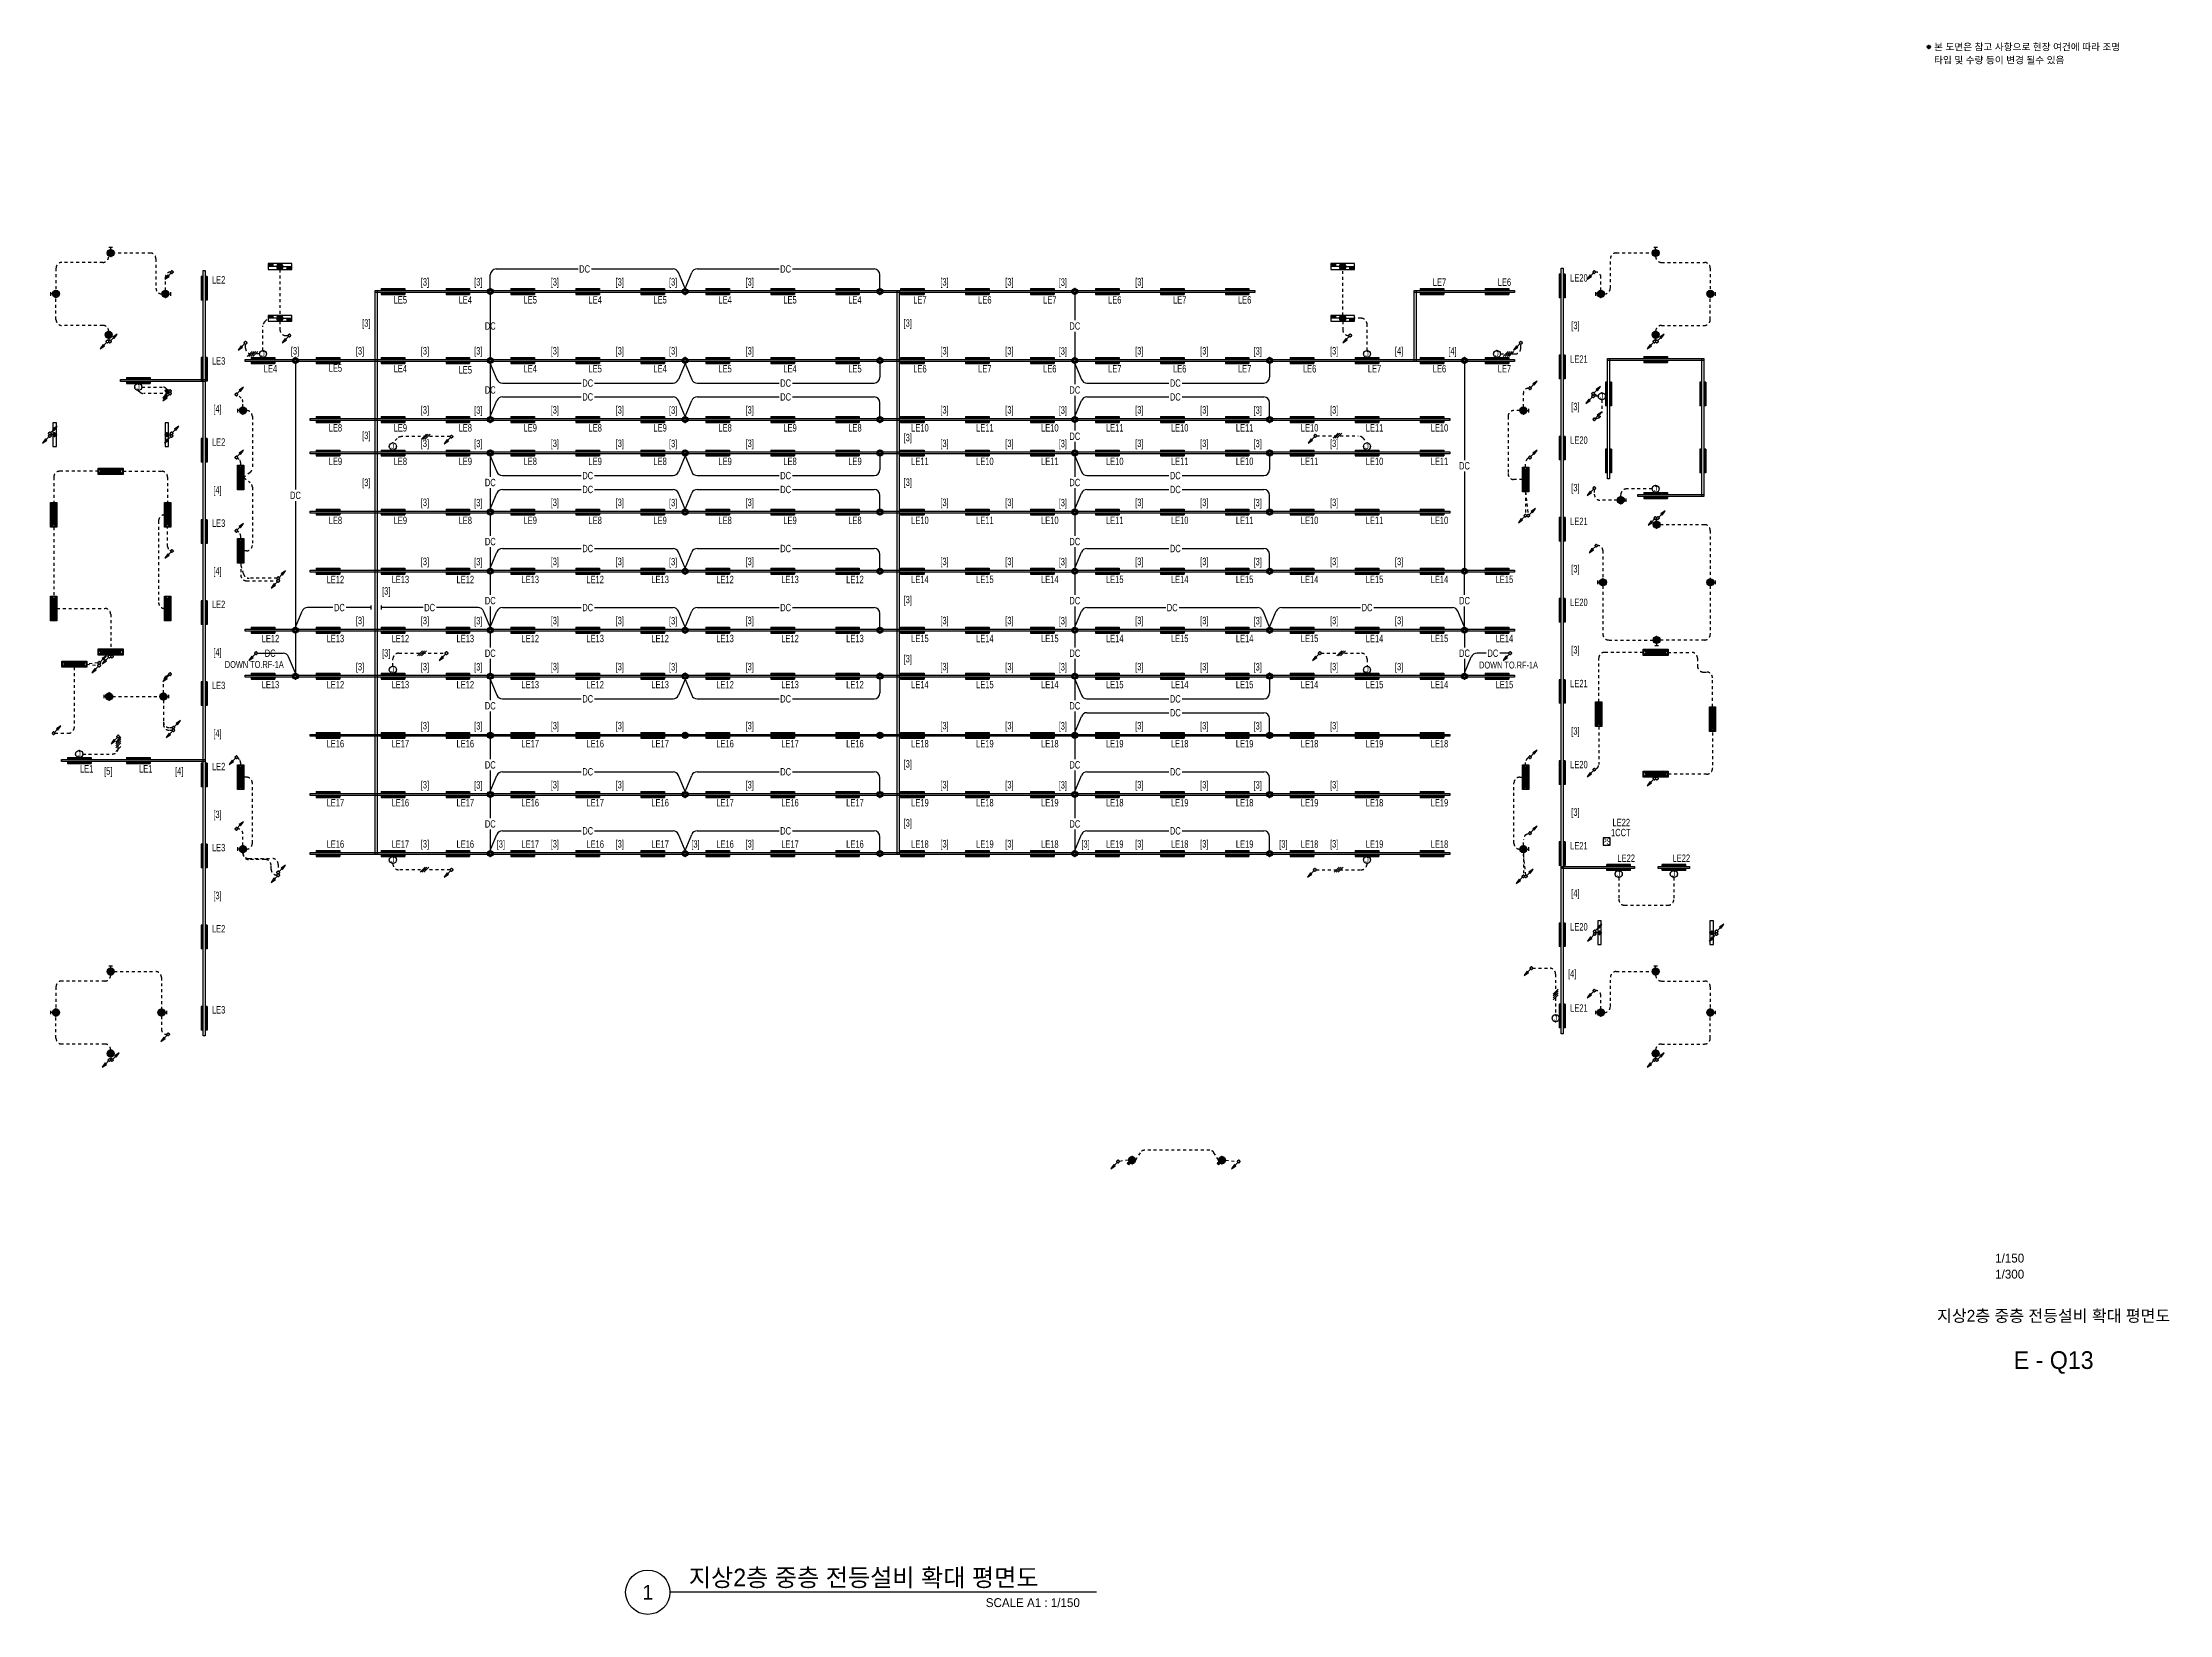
# Model space of a CAD drawing. Header units: millimetres. Extents: x 86947 to 500447, y -530175 to 1059536.
# Drawn here: x 266737 to 374809, y 4425 to 84268 of the extents above; entities that cross this region are included whole.
import ezdxf
from ezdxf.enums import TextEntityAlignment as Align

# ---------------------------------------------------------------- set-up
doc = ezdxf.new("R2010")
doc.units = ezdxf.units.MM
doc.header["$LTSCALE"] = 150
doc.linetypes.add('D1', pattern=[3, 1, -1, 1])
for name, color, linetype in [('------03 Lighting Fixture', 3, 'Continuous'), ('------04 Lighting Switch', 2, 'Continuous'), ('------04 Number of Strands (가닥수)', 1, 'Continuous'), ('-----20 General Symbol', 3, 'Continuous'), ('-----23 Concealed or Exposed Wire', 4, 'D1'), ('-----25 Emergency Lighting Embeded Wire in Ceiling or Wall', 1, 'Continuous'), ('-----28 Race Way', 1, 'Continuous'), ('-----30 Text', 2, 'Continuous'), ('-----41 Drawing Title', 2, 'Continuous'), ('-----42 Drawing Number', 2, 'Continuous'), ('-----43 Drawing Scale', 3, 'Continuous')]:
    doc.layers.add(name, color=color, linetype=linetype)
doc.styles.add('ELEC', font='Dotum.ttf')

msp = doc.modelspace()

# ---------------------------------------------------------------- texts
at = {"layer": '------04 Lighting Switch', "style": 'ELEC', "width": 0.7}
for s, p in [('LE20', (344803, 72313)), ('LE2', (275684, 72216)), ('LE5', (284918, 71198)), ('LE4', (288218, 71198)), ('LE5', (291518, 71198)), ('LE4', (294818, 71198)), ('LE5', (298118, 71198)), ('LE4', (301418, 71198)), ('LE5', (304718, 71198)), ('LE4', (308018, 71198)), ('LE7', (311318, 71198)), ('LE6', (314618, 71198)), ('LE7', (317918, 71198)), ('LE6', (321218, 71198)), ('LE7', (324518, 71198)), ('LE6', (327818, 71198)), ('LE7', (337718, 72098)), ('LE6', (341018, 72098)), ('LE3', (275684, 68096)), ('LE21', (344803, 68193)), ('LE4', (278318, 67698)), ('LE5', (281618, 67733)), ('LE4', (284918, 67708)), ('LE5', (288218, 67641)), ('LE4', (291518, 67698)), ('LE5', (294818, 67698)), ('LE4', (298118, 67698)), ('LE5', (301418, 67698)), ('LE4', (304718, 67698)), ('LE5', (308018, 67698)), ('LE6', (311318, 67698)), ('LE7', (314618, 67698)), ('LE6', (317918, 67698)), ('LE7', (321218, 67698)), ('LE6', (324518, 67698)), ('LE7', (327818, 67698)), ('LE6', (331118, 67698)), ('LE7', (334418, 67704)), ('LE6', (337718, 67698)), ('LE7', (341018, 67698)), ('LE8', (281618, 64698)), ('LE9', (284918, 64698)), ('LE8', (288218, 64698)), ('LE9', (291518, 64698)), ('LE8', (294818, 64698)), ('LE9', (298118, 64698)), ('LE8', (301418, 64698)), ('LE9', (304718, 64698)), ('LE8', (308018, 64698)), ('LE10', (311318, 64698)), ('LE11', (314618, 64698)), ('LE10', (317918, 64698)), ('LE11', (321218, 64698)), ('LE10', (324518, 64698)), ('LE11', (327818, 64698)), ('LE10', (331118, 64698)), ('LE11', (334418, 64698)), ('LE10', (337718, 64698)), ('LE2', (275684, 63976)), ('LE20', (344803, 64073)), ('LE9', (281618, 62998)), ('LE8', (284918, 62998)), ('LE9', (288218, 62998)), ('LE8', (291518, 62998)), ('LE9', (294818, 62998)), ('LE8', (298118, 62998)), ('LE9', (301418, 62998)), ('LE8', (304718, 62998)), ('LE9', (308018, 62998)), ('LE11', (311318, 62998)), ('LE10', (314618, 62998)), ('LE11', (317918, 62998)), ('LE10', (321218, 62998)), ('LE11', (324518, 62998)), ('LE10', (327818, 62998)), ('LE11', (331118, 62998)), ('LE10', (334418, 62998)), ('LE11', (337718, 62998)), ('LE3', (275684, 59856)), ('LE8', (281618, 59998)), ('LE9', (284918, 59998)), ('LE8', (288218, 59998)), ('LE9', (291518, 59998)), ('LE8', (294818, 59998)), ('LE9', (298118, 59998)), ('LE8', (301418, 59998)), ('LE9', (304718, 59998)), ('LE8', (308018, 59998)), ('LE10', (311318, 59998)), ('LE11', (314618, 59998)), ('LE10', (317918, 59998)), ('LE11', (321218, 59998)), ('LE10', (324518, 59998)), ('LE11', (327818, 59998)), ('LE10', (331118, 59998)), ('LE11', (334418, 59998)), ('LE10', (337718, 59998)), ('LE21', (344803, 59953)), ('LE12', (281618, 56998)), ('LE13', (284918, 56998)), ('LE12', (288218, 56998)), ('LE13', (291518, 56998)), ('LE12', (294818, 56998)), ('LE13', (298118, 56998)), ('LE12', (301418, 56998)), ('LE13', (304718, 56998)), ('LE12', (308018, 56998)), ('LE14', (311318, 56998)), ('LE15', (314618, 56998)), ('LE14', (317918, 56998)), ('LE15', (321218, 56998)), ('LE14', (324518, 56998)), ('LE15', (327818, 56998)), ('LE14', (331118, 56998)), ('LE15', (334418, 56998)), ('LE14', (337718, 56998)), ('LE15', (341018, 56998)), ('LE2', (275684, 55736)), ('LE20', (344803, 55833)), ('LE12', (278318, 53998)), ('LE13', (281618, 53998)), ('LE12', (284918, 53998)), ('LE13', (288218, 53998)), ('LE12', (291518, 53998)), ('LE13', (294818, 53998)), ('LE12', (298118, 53998)), ('LE13', (301418, 53998)), ('LE12', (304718, 53998)), ('LE13', (308018, 53998)), ('LE15', (311318, 53998)), ('LE14', (314618, 53998)), ('LE15', (317918, 53998)), ('LE14', (321218, 53998)), ('LE15', (324518, 53998)), ('LE14', (327818, 53998)), ('LE15', (331118, 53998)), ('LE14', (334418, 53998)), ('LE15', (337718, 53998)), ('LE14', (341018, 53998)), ('LE21', (344803, 51713)), ('LE3', (275684, 51616)), ('LE13', (278318, 51656)), ('LE12', (281618, 51656)), ('LE13', (284918, 51656)), ('LE12', (288218, 51656)), ('LE13', (291518, 51656)), ('LE12', (294818, 51656)), ('LE13', (298118, 51656)), ('LE12', (301418, 51656)), ('LE13', (304718, 51656)), ('LE12', (308018, 51656)), ('LE14', (311318, 51656)), ('LE15', (314618, 51656)), ('LE14', (317918, 51656)), ('LE15', (321218, 51656)), ('LE14', (324518, 51656)), ('LE15', (327818, 51656)), ('LE14', (331118, 51656)), ('LE15', (334418, 51656)), ('LE14', (337718, 51656)), ('LE15', (341018, 51656)), ('LE16', (281618, 48656)), ('LE17', (284918, 48656)), ('LE16', (288218, 48656)), ('LE17', (291518, 48656)), ('LE16', (294818, 48656)), ('LE17', (298118, 48656)), ('LE16', (301418, 48656)), ('LE17', (304718, 48656)), ('LE16', (308018, 48656)), ('LE18', (311318, 48656)), ('LE19', (314618, 48656)), ('LE18', (317918, 48656)), ('LE19', (321218, 48656)), ('LE18', (324518, 48656)), ('LE19', (327818, 48656)), ('LE18', (331118, 48656)), ('LE19', (334418, 48656)), ('LE18', (337718, 48656)), ('LE1', (268980, 47377)), ('LE1', (271980, 47377)), ('LE2', (275684, 47496)), ('LE20', (344803, 47593)), ('LE17', (281618, 45656)), ('LE16', (284918, 45656)), ('LE17', (288218, 45656)), ('LE16', (291518, 45656)), ('LE17', (294818, 45656)), ('LE16', (298118, 45656)), ('LE17', (301418, 45656)), ('LE16', (304718, 45656)), ('LE17', (308018, 45656)), ('LE19', (311318, 45656)), ('LE18', (314618, 45656)), ('LE19', (317918, 45656)), ('LE18', (321218, 45656)), ('LE19', (324518, 45656)), ('LE18', (327818, 45656)), ('LE19', (331118, 45656)), ('LE18', (334418, 45656)), ('LE19', (337718, 45656)), ('1CCT', (346931, 44140)), ('LE22', (346956, 44653)), ('LE3', (275684, 43376)), ('LE16', (281618, 43556)), ('LE17', (284918, 43556)), ('LE16', (288218, 43556)), ('LE17', (291518, 43556)), ('LE16', (294818, 43556)), ('LE17', (298118, 43556)), ('LE16', (301418, 43556)), ('LE17', (304718, 43556)), ('LE16', (308018, 43556)), ('LE18', (311318, 43556)), ('LE19', (314618, 43556)), ('LE18', (317918, 43556)), ('LE19', (321218, 43556)), ('LE18', (324518, 43556)), ('LE19', (327818, 43556)), ('LE18', (331118, 43556)), ('LE19', (334418, 43556)), ('LE18', (337718, 43556)), ('LE21', (344803, 43473)), ('LE22', (347206, 42841)), ('LE22', (350006, 42841)), ('LE2', (275684, 39256)), ('LE20', (344803, 39353)), ('LE3', (275684, 35136)), ('LE21', (344803, 35233))]:
    msp.add_text(s, height=375, dxfattribs=at).set_placement(p, align=Align.MIDDLE)
at = {"layer": '-----25 Emergency Lighting Embeded Wire in Ceiling or Wall', "style": 'ELEC', "width": 0.7}
for p in [(294281, 72768), (304495, 72768), (289488, 69871), (319188, 69871), (294438, 66973), (304495, 66973), (324295, 66973), (289488, 66621), (294438, 66268), (304495, 66268), (319188, 66621), (324295, 66268), (319188, 64271), (338988, 62771), (289488, 61921), (294438, 62273), (294438, 61568), (304495, 62273), (304495, 61568), (319188, 61921), (324295, 62273), (324295, 61568), (279588, 61271), (289488, 58921), (294438, 58568), (304495, 58568), (319188, 58921), (324295, 58568), (281820, 55568), (286406, 55568), (289488, 55921), (294438, 55568), (304495, 55568), (319188, 55921), (324138, 55568), (334038, 55568), (338988, 55921), (278307, 53250), (289488, 53250), (319188, 53250), (338988, 53250), (340431, 53250), (294438, 50932), (304495, 50932), (324295, 50932), (289488, 50579), (319188, 50579), (324295, 50227), (289488, 47579), (319188, 47579), (294438, 47227), (304495, 47227), (324295, 47227), (289488, 44579), (294438, 44227), (304495, 44227), (319188, 44579), (324295, 44227)]:
    msp.add_text('DC', height=375, dxfattribs=at).set_placement(p, align=Align.MIDDLE)
for p in [(277497, 52676), (341227, 52649)]:
    msp.add_text('DOWN TO.RF-1A', height=350, dxfattribs=at).set_placement(p, align=Align.MIDDLE_CENTER)
at = {"layer": '-----28 Race Way', "style": 'ELEC', "width": 0.7}
for s, p in [('[3]', (286167, 72063)), ('[3]', (288879, 72063)), ('[3]', (292767, 72063)), ('[3]', (296067, 72063)), ('[3]', (298779, 72063)), ('[3]', (302667, 72063)), ('[3]', (312567, 72063)), ('[3]', (315867, 72063)), ('[3]', (318579, 72053)), ('[3]', (322467, 72063)), ('[3]', (283187, 69974)), ('[3]', (310700, 69974)), ('[3]', (344626, 69852)), ('[3]', (279567, 68563)), ('[3]', (282867, 68563)), ('[3]', (286167, 68563)), ('[3]', (288879, 68563)), ('[3]', (292767, 68563)), ('[3]', (296067, 68563)), ('[3]', (298779, 68563)), ('[3]', (302667, 68563)), ('[3]', (312567, 68563)), ('[3]', (315867, 68563)), ('[3]', (318579, 68553)), ('[3]', (322467, 68563)), ('[3]', (325767, 68563)), ('[3]', (328479, 68553)), ('[3]', (332367, 68563)), ('[4]', (335667, 68563)), ('[4]', (338379, 68553)), ('[3]', (344626, 65732)), ('[4]', (275626, 65617)), ('[3]', (286167, 65563)), ('[3]', (288879, 65553)), ('[3]', (292767, 65563)), ('[3]', (296067, 65563)), ('[3]', (298779, 65553)), ('[3]', (302667, 65563)), ('[3]', (312567, 65563)), ('[3]', (315867, 65563)), ('[3]', (318579, 65553)), ('[3]', (322467, 65563)), ('[3]', (325767, 65563)), ('[3]', (328479, 65553)), ('[3]', (332367, 65563)), ('[3]', (283187, 64266)), ('[3]', (286167, 63863)), ('[3]', (288879, 63853)), ('[3]', (292767, 63863)), ('[3]', (296067, 63863)), ('[3]', (298779, 63853)), ('[3]', (302667, 63863)), ('[3]', (310700, 64158)), ('[3]', (312567, 63863)), ('[3]', (315867, 63863)), ('[3]', (318579, 63853)), ('[3]', (322467, 63863)), ('[3]', (325767, 63863)), ('[3]', (328479, 63853)), ('[3]', (332367, 63863)), ('[4]', (275626, 61497)), ('[3]', (283187, 61876)), ('[3]', (310700, 61890)), ('[3]', (344626, 61612)), ('[3]', (286167, 60863)), ('[3]', (288879, 60853)), ('[3]', (292767, 60863)), ('[3]', (296067, 60863)), ('[3]', (298779, 60853)), ('[3]', (302667, 60863)), ('[3]', (312567, 60863)), ('[3]', (315867, 60863)), ('[3]', (318579, 60853)), ('[3]', (322467, 60863)), ('[3]', (325767, 60863)), ('[3]', (328479, 60853)), ('[3]', (332367, 60863)), ('[4]', (275626, 57377)), ('[3]', (286167, 57863)), ('[3]', (288879, 57853)), ('[3]', (292767, 57863)), ('[3]', (296067, 57863)), ('[3]', (298779, 57853)), ('[3]', (302667, 57863)), ('[3]', (312567, 57863)), ('[3]', (315867, 57863)), ('[3]', (318579, 57853)), ('[3]', (322467, 57863)), ('[3]', (325767, 57863)), ('[3]', (328479, 57853)), ('[3]', (332367, 57863)), ('[3]', (335667, 57863)), ('[3]', (344626, 57492)), ('[3]', (284200, 56367)), ('[3]', (282867, 54863)), ('[3]', (286167, 54863)), ('[3]', (292767, 54863)), ('[3]', (296067, 54863)), ('[3]', (302667, 54863)), ('[3]', (310700, 55927)), ('[3]', (312567, 54863)), ('[3]', (315867, 54863)), ('[3]', (322467, 54863)), ('[3]', (325767, 54863)), ('[3]', (332367, 54863)), ('[3]', (335667, 54863)), ('[3]', (288879, 54853)), ('[3]', (298779, 54853)), ('[3]', (318579, 54853)), ('[3]', (328479, 54853)), ('[4]', (275626, 53257)), ('[3]', (284200, 53216)), ('[3]', (310700, 52927)), ('[3]', (344626, 53372)), ('[3]', (282867, 52522)), ('[3]', (286167, 52522)), ('[3]', (288879, 52512)), ('[3]', (292767, 52522)), ('[3]', (296067, 52522)), ('[3]', (298779, 52512)), ('[3]', (302667, 52522)), ('[3]', (312567, 52522)), ('[3]', (315867, 52522)), ('[3]', (318579, 52512)), ('[3]', (322467, 52522)), ('[3]', (325767, 52522)), ('[3]', (328479, 52512)), ('[3]', (332367, 52522)), ('[3]', (335667, 52522)), ('[3]', (286167, 49522)), ('[3]', (288879, 49512)), ('[3]', (292767, 49522)), ('[3]', (296067, 49522)), ('[3]', (302667, 49522)), ('[3]', (312567, 49522)), ('[3]', (315867, 49522)), ('[3]', (318579, 49512)), ('[3]', (322467, 49522)), ('[3]', (325767, 49522)), ('[3]', (328479, 49512)), ('[3]', (332367, 49522)), ('[4]', (275626, 49137)), ('[3]', (344626, 49252)), ('[3]', (310700, 47585)), ('[5]', (270079, 47221)), ('[4]', (273685, 47221)), ('[3]', (286167, 46522)), ('[3]', (288879, 46512)), ('[3]', (292767, 46522)), ('[3]', (296067, 46522)), ('[3]', (302667, 46522)), ('[3]', (312567, 46522)), ('[3]', (315867, 46522)), ('[3]', (318579, 46512)), ('[3]', (322467, 46522)), ('[3]', (325767, 46522)), ('[3]', (328479, 46512)), ('[3]', (332367, 46522)), ('[3]', (275626, 45017)), ('[3]', (310700, 44585)), ('[3]', (344626, 45132)), ('[3]', (286167, 43522)), ('[3]', (290024, 43512)), ('[3]', (292767, 43522)), ('[3]', (296067, 43522)), ('[3]', (299914, 43512)), ('[3]', (302667, 43522)), ('[3]', (312567, 43522)), ('[3]', (315867, 43522)), ('[3]', (319732, 43512)), ('[3]', (322467, 43522)), ('[3]', (325767, 43522)), ('[3]', (329785, 43512)), ('[3]', (332367, 43522)), ('[3]', (275626, 40897)), ('[4]', (344626, 41012)), ('[4]', (344462, 36931))]:
    msp.add_text(s, height=375, dxfattribs=at).set_placement(p, align=Align.MIDDLE)
at = {"layer": '-----41 Drawing Title', "style": 'ELEC'}
msp.add_text('지상2층 중층 전등설비 확대 평면도', height=600, dxfattribs=at).set_placement((368925, 19595), align=Align.MIDDLE_CENTER)
at = {"layer": '-----41 Drawing Title', "color": 2, "style": 'ELEC'}
msp.add_text('지상2층 중층 전등설비 확대 평면도', height=900, dxfattribs=at).set_placement((299573, 5850))
at = {"layer": '-----41 Drawing Title', "color": 7, "style": 'ELEC'}
msp.add_text('1', height=750, dxfattribs=at).set_placement((297489, 5550), align=Align.MIDDLE)
at = {"layer": '-----41 Drawing Title', "style": 'ELEC'}
msp.add_text('SCALE A1 : 1/150', height=450, dxfattribs=at).set_placement((319444, 4800), align=Align.RIGHT)
at = {"layer": '-----42 Drawing Number', "style": 'ELEC'}
msp.add_text('E - Q13', height=900, dxfattribs=at).set_placement((368925, 17345), align=Align.MIDDLE_CENTER)
at = {"layer": '-----43 Drawing Scale', "style": 'ELEC'}
for s, p in [('1/150', (366690, 22525)), ('1/300', (366690, 21710))]:
    msp.add_text(s, height=450, dxfattribs=at).set_placement(p, align=Align.MIDDLE_CENTER)

# ---------------------------------------------------------------- blocks, each defined once
blk = doc.blocks.new('A$C0b6403cb')
at = {"layer": '-----30 Text'}
h = blk.add_hatch(color=256, dxfattribs=at)
edge = h.paths.add_edge_path()
edge.add_arc((-26637, -5011), 160, 0, 360)
h = blk.add_hatch(color=256, dxfattribs=at)
edge = h.paths.add_edge_path()
edge.add_arc((-26637, -5011), 160, 0, 360)
blk.add_circle((-26637, -5011), 160, dxfattribs=at)
blk.add_circle((-26637, -5011), 160, dxfattribs=at)
for p in [(-26796, -5011), (-26796, -5011), (-26637, -4851), (-26637, -4851), (-26637, -5171), (-26637, -5171), (-26477, -5011), (-26477, -5011)]:
    blk.add_point(p, dxfattribs=at)
at = {"layer": '-----30 Text', "style": 'ELEC'}
for s, p in [('본 도면은 참고 사항으로 현장 여건에 따라 조명', (-26101, -5011)), ('타입 및 수량 등이 변경 될수 있음', (-26101, -6345))]:
    blk.add_text(s, height=700, dxfattribs=at).set_placement(p, align=Align.MIDDLE_LEFT)
blk = doc.blocks.new('E17')
h = blk.add_hatch(color=256)
h.paths.add_polyline_path([(600, 100), (-600, 100), (-600, 0), (600, 0)])
h.paths.add_polyline_path([(600, -100), (-600, -100), (-600, -200), (600, -200)])
for p, q in [((-600, 100), (600, 100)), ((-600, 100), (-600, 0)), ((600, 100), (600, 0)), ((600, 100), (600, 0)), ((-600, -100), (-600, -200)), ((-600, -200), (600, -200)), ((600, -100), (600, -200))]:
    blk.add_line(p, q)
blk = doc.blocks.new('D01')
at = {"linetype": 'Continuous'}
blk.add_circle((0, 0), 150, dxfattribs=at)
for p in [(-150, 0), (0, 150), (150, 0), (0, -150)]:
    blk.add_point(p)
blk = doc.blocks.new('E05')
blk.add_hatch(color=256).paths.add_polyline_path([(106, 106), (106, 106, 0.668179), (-150, 0, 1), (150, 0, 0.198912)])
h = blk.add_hatch(color=256)
edge = h.paths.add_edge_path()
edge.add_arc((141, 141), 50, 0, 360)
blk.add_circle((141, 141), 50)
blk.add_blockref('D01', (0, 0))
blk = doc.blocks.new('E01')
h = blk.add_hatch(color=256)
edge = h.paths.add_edge_path(flags=17)
edge.add_arc((0, 0), 75, 0, 360)
edge = h.paths.add_edge_path()
edge.add_arc((0, 0), 150, 0, 360)
blk.add_blockref('D01', (0, 0))
at = {"xscale": 0.5, "yscale": 0.5, "zscale": 0.5}
blk.add_blockref('D01', (0, 0), dxfattribs=at)
blk = doc.blocks.new('E18')
for points in [[(-367, 150), (-600, 150), (-600, 0), (-367, 0)], [(150, 0, 1), (-150, 0, 1)], [(600, 0), (367, 0), (367, -150), (600, -150)]]:
    blk.add_hatch(color=256).paths.add_polyline_path(points)
at = {"linetype": 'Continuous'}
for p, q in [((600, 150), (-600, 150)), ((-600, 150), (-600, -150)), ((-150, 0), (-600, 0)), ((150, 0), (600, 0)), ((600, -150), (600, 150)), ((-600, -150), (600, -150))]:
    blk.add_line(p, q, dxfattribs=at)
for p, q in [((-367, 150), (-367, 0)), ((150, 0), (178, 0)), ((367, -150), (367, 0)), ((0, -150), (0, -150))]:
    blk.add_line(p, q)
blk.add_circle((0, 0), 150, dxfattribs=at)
blk = doc.blocks.new('D06')
for p, q in [((-75, 0), (0, 0)), ((0, -75), (0, 75))]:
    blk.add_line(p, q)
at = {"linetype": 'Continuous'}
blk.add_circle((-225, 0), 150, dxfattribs=at)
for p in [(-375, 0), (-225, 150), (-75, 0), (-225, -150)]:
    blk.add_point(p)
blk = doc.blocks.new('E06')
blk.add_hatch(color=256).paths.add_polyline_path([(-75, 0, 1), (-375, 0, 1)])
blk.add_blockref('D06', (0, 0))
blk = doc.blocks.new('벽부 비상등')
h = blk.add_hatch(color=0)
h.dxf.hatch_style = 1
h.paths.add_polyline_path([(0, 488), (-128, 600), (-128, -600), (0, -488)])
h = blk.add_hatch(color=0)
h.dxf.hatch_style = 1
h.paths.add_polyline_path([(128, 600), (0, 488), (0, -488), (128, -600)])
at = {"color": 1}
for p, q in [((-128, 600), (0, 488)), ((0, 488), (128, 600)), ((0, -488), (0, 488)), ((-128, -600), (0, -488)), ((0, -488), (128, -600))]:
    blk.add_line(p, q, dxfattribs=at)
blk.add_lwpolyline([(158, -630), (158, 630), (-158, 630), (-158, -630)], close=True)
blk.add_lwpolyline([(128, -600), (128, 600), (-128, 600), (-128, -600)], close=True, dxfattribs=at)
blk = doc.blocks.new('O04')
blk.add_circle((0, 0), 150)
for p in [(-150, 0), (0, 150), (150, 0), (0, -150)]:
    blk.add_point(p)
at = {"style": 'ELEC'}
blk.add_text('J', height=214, dxfattribs=at).set_placement((0, 0), align=Align.MIDDLE)
blk = doc.blocks.new('O01')
blk.add_hatch(color=256).paths.add_polyline_path([(-149, -218), (-218, -149), (-368, -368)])
blk.add_line((-46, -46), (-184, -184))
blk.add_lwpolyline([(-368, -368), (-149, -218), (-218, -149), (-368, -368)])
blk.add_circle((0, 0), 65)
for p in [(-65, 0), (-65, 0), (0, 65), (0, 65), (65, 0), (65, 0), (0, -65), (0, -65)]:
    blk.add_point(p)
blk = doc.blocks.new('*U47')
at = {"color": 0}
for p, q in [((-306, -106), (-94, 106)), ((-226, -106), (-14, 106)), ((-146, -106), (66, 106)), ((-66, -106), (146, 106)), ((94, -106), (306, 106))]:
    blk.add_line(p, q, dxfattribs=at)
blk = doc.blocks.new('*U45')
at = {"color": 0}
for p, q in [((-186, -106), (26, 106)), ((-106, -106), (106, 106)), ((-26, -106), (186, 106))]:
    blk.add_line(p, q, dxfattribs=at)
blk = doc.blocks.new('*U48')
at = {"color": 0}
for p, q in [((-226, -106), (-14, 106)), ((-146, -106), (66, 106)), ((-66, -106), (146, 106)), ((14, -106), (226, 106))]:
    blk.add_line(p, q, dxfattribs=at)
blk = doc.blocks.new('D12')
at = {"linetype": 'Continuous'}
blk.add_lwpolyline([(600, -90), (600, 90), (-600, 90), (-600, -90)], close=True, dxfattribs=at)
blk.add_circle((0, 0), 90, dxfattribs=at)
for p in [(-90, 0), (0, 90), (90, 0), (0, -90)]:
    blk.add_point(p)
blk = doc.blocks.new('E13')
at = {"layer": '------03 Lighting Fixture'}
blk.add_hatch(color=256, dxfattribs=at).paths.add_polyline_path([(-90, 180, 1), (90, 180, 1)])
for p, q in [((90, 0), (-90, 0)), ((0, 90), (0, 0))]:
    blk.add_line(p, q, dxfattribs=at)
blk.add_blockref('D12', (0, 180), dxfattribs=at)
blk = doc.blocks.new('*U16')
blk.add_lwpolyline([(150, 0), (-150, 0), (-150, -300), (150, -300)], close=True)
at = {"style": 'ELEC', "width": 0.6}
blk.add_text('PS', height=250, dxfattribs=at).set_placement((0, -150), align=Align.MIDDLE)
blk = doc.blocks.new('*U13')
h = blk.add_hatch(color=256)
edge = h.paths.add_edge_path()
edge.add_arc((0, -75), 75, 0, 360)
blk.add_circle((0, -75), 75)

# ---------------------------------------------------------------- linework, layer by layer
at = {"layer": '-----23 Concealed or Exposed Wire'}
for p, q in [((271600, 66590), (271692, 66511)), ((271780, 66770), (272820, 66770)), ((273150, 66440), (271887, 66440)), ((273060, 66660), (273013, 66700)), ((341200, 65275), (341200, 62375)), ((341800, 65575), (341500, 65575)), ((341935, 62075), (341500, 62075)), ((342093, 61445), (342093, 60300)), ((342093, 61445), (342222, 60300)), ((345585, 61567), (345585, 61325)), ((346750, 61025), (345885, 61025)), ((346930, 61140), (346930, 61295)), ((348520, 61595), (347230, 61595)), ((345808, 50780), (345808, 52992)), ((348070, 53292), (346108, 53292)), ((349330, 53292), (350530, 53292)), ((350830, 52992), (350830, 52592)), ((268350, 52535), (268350, 49485)), ((269550, 52757), (268980, 52692)), ((268980, 52692), (269550, 52627)), ((351130, 52292), (351293, 52292)), ((351593, 50530), (351593, 51992)), ((267365, 49185), (268050, 49185)), ((346827, 41855), (346827, 40750)), ((349627, 41855), (349627, 40750)), ((347127, 40450), (349327, 40450))]:
    msp.add_line(p, q, dxfattribs=at)
at = {"layer": '-----23 Concealed or Exposed Wire', "elevation": 0}
for points in [[(270280, 73580), (272200, 73580, -0.4142136), (272500, 73280), (272500, 71800, 0.4142136), (272800, 71500)], [(346100, 71500, 0.4142136), (346400, 71800), (346400, 73280, -0.4142136), (346700, 73580), (348520, 73580)], [(270100, 73400, -0.4142136), (269800, 73100), (267720, 73100, 0.4142136), (267420, 72800), (267420, 71680)], [(272980, 71680), (272980, 72360, -0.4142136), (273230, 72610), (273250, 72610)], [(345920, 71680), (345920, 72360, 0.4142136), (345670, 72610), (345650, 72610)], [(348700, 73400, 0.4142136), (349000, 73100), (351180, 73100, -0.4142136), (351480, 72800), (351480, 71680)], [(270100, 69600, 0.4142136), (269800, 69900), (267720, 69900, -0.4142136), (267420, 70200), (267420, 71320)], [(277938, 68631), (277938, 69878, -0.1998253), (278027, 70091), (278200, 70262)], [(334038, 68631), (334038, 69962, 0.4142136), (333738, 70262), (333400, 70262)], [(348700, 69600, -0.4142136), (349000, 69900), (351180, 69900, 0.4142136), (351480, 70200), (351480, 71320)], [(278800, 70112), (278800, 69685, 0.4142136), (279100, 69385), (279215, 69385)], [(332800, 70112), (332800, 69685, 0.4142136), (333100, 69385), (333115, 69385)], [(277758, 68451), (277350, 68451, -0.4142136), (277050, 68751), (277050, 68950)], [(340818, 68451), (341550, 68451, 0.4142136), (341850, 68751), (341850, 68950)], [(276920, 65755), (276920, 65997, 0.1995991), (276832, 66209), (276650, 66390)], [(341980, 65755), (341980, 66458, -0.4142136), (342230, 66708), (342250, 66708)], [(345970, 66120), (345970, 65472, -0.2887029), (345800, 65201), (345650, 65130)], [(277100, 65575, -0.4142136), (277400, 65275), (277400, 62668, -0.2274227), (277288, 62434), (276965, 62175), (277288, 61916, -0.2274227), (277400, 61682), (277400, 58750, -0.4142136), (277100, 58450), (276965, 58450)], [(287450, 64250), (284971, 64250, 0.2050531), (284754, 64157), (284538, 63931)], [(331473, 64292), (333591, 64292, -0.2188963), (333818, 64187), (334038, 63931)], [(276807, 62805), (276807, 62898, 0.1832426), (276732, 63097), (276650, 63190)], [(342093, 62705), (342093, 62915, -0.2143799), (342193, 63140), (342250, 63190)], [(269570, 62492), (267607, 62492, 0.4142136), (267307, 62192), (267307, 60905)], [(270830, 62492), (272792, 62492, -0.4142136), (273092, 62192), (273092, 60905)], [(272935, 60275, 0.4142136), (272635, 59975), (272635, 55825, 0.4142136), (272935, 55525)], [(273250, 58440), (273208, 58466, -0.2566991), (273092, 58677), (273092, 59645)], [(276807, 59080), (276807, 59184, 0.2002588), (276719, 59397), (276650, 59465)], [(348930, 59780), (351180, 59780, -0.4142136), (351480, 59480), (351480, 57030)], [(345750, 58715), (345770, 58715, -0.4142136), (346020, 58465), (346020, 57030)], [(278650, 57058), (277235, 57058, -0.3427261), (276944, 57284), (276807, 57820), (276807, 57820), (276807, 57228, 0.4142136), (277108, 56928), (278650, 56928)], [(346020, 56670), (346020, 54220, 0.4142136), (346320, 53920), (348570, 53920)], [(351480, 56670), (351480, 54220, -0.4142136), (351180, 53920), (348930, 53920)], [(267465, 55525), (269900, 55525, -0.4142136), (270200, 55225), (270200, 53465)], [(284538, 52589), (284538, 52950, -0.4142136), (284838, 53250), (287200, 53250)], [(331700, 53250), (333738, 53250, -0.4142136), (334038, 52950), (334038, 52589)], [(272880, 51230), (272880, 51828, -0.2313217), (272996, 52065), (273150, 52185)], [(272880, 50870), (272880, 49640, 0.4142136), (273180, 49340), (273320, 49340)], [(272880, 50870), (272880, 49770, 0.4142136), (273180, 49470), (273320, 49470)], [(268780, 48130), (270284, 48130, 0.4142136), (270584, 48430), (270584, 48950)], [(345808, 49520), (345808, 47592, -0.2052577), (345730, 47411), (345650, 47335)], [(351593, 49520), (351593, 47407, -0.4142136), (351293, 47107), (349330, 47107)], [(276807, 47580), (276807, 47663, 0.1707967), (276741, 47851), (276650, 47965)], [(342093, 47580), (342093, 47692, -0.2201423), (342198, 47921), (342250, 47965)], [(277100, 43300, 0.4142136), (277400, 43600), (277400, 46650, 0.4142136), (277100, 46950), (276965, 46950)], [(341800, 43300, -0.4142136), (341500, 43600), (341500, 46650, -0.4142136), (341800, 46950), (341935, 46950)], [(276920, 43480), (276920, 44075, 0.4142136), (276670, 44325), (276650, 44325)], [(341980, 43480), (341980, 43780, -0.2744227), (342136, 44043), (342250, 44105)], [(278650, 41978, -0.4142136), (278350, 42278), (278350, 42470, 0.4142136), (278050, 42770), (277220, 42770, -0.4142136), (276920, 43070), (276920, 43120, 0.4142136), (277220, 42820), (278415, 42820, -0.4142136), (278715, 42520), (278715, 42173)], [(287450, 42250), (284838, 42250, -0.4142136), (284538, 42550), (284538, 42569)], [(331450, 42250), (333738, 42250, 0.4142136), (334038, 42550), (334038, 42569)], [(270200, 36900, -0.4142136), (269900, 36600), (267720, 36600, 0.4142136), (267420, 36300), (267420, 35180)], [(270380, 37080), (272480, 37080, -0.4142136), (272780, 36780), (272780, 35180)], [(342450, 37250), (343320, 37250, -0.4142136), (343620, 36950), (343620, 34890)], [(346100, 35000, 0.4142136), (346400, 35300), (346400, 36780, -0.4142136), (346700, 37080), (348520, 37080)], [(348700, 36900, 0.4142136), (349000, 36600), (351180, 36600, -0.4142136), (351480, 36300), (351480, 35180)], [(345920, 35180), (345920, 35860, 0.4142136), (345670, 36110), (345650, 36110)], [(270200, 33100, 0.4142136), (269900, 33400), (267720, 33400, -0.4142136), (267420, 33700), (267420, 34820)], [(272780, 34820), (272780, 34140, 0.4142136), (273030, 33890), (273050, 33890)], [(348700, 33100, -0.4142136), (349000, 33400), (351180, 33400, 0.4142136), (351480, 33700), (351480, 34820)], [(326485, 27500), (326258, 27879, 0.2634471), (326043, 28000), (322717, 28000, 0.2634471), (322502, 27879), (322275, 27500)]]:
    msp.add_lwpolyline(points, format="xyb", dxfattribs=at)
for points in [[(278800, 72737), (278800, 70412)], [(332800, 70412), (332800, 72737)], [(345591, 66430), (345790, 66300), (345591, 66300)], [(341935, 65573), (341935, 65746)], [(267307, 59645), (267307, 56155)], [(270300, 51050), (272800, 51050)], [(342110, 41980), (341980, 43120), (341980, 41980)], [(321915, 27500), (321450, 27435)], [(326845, 27500), (327450, 27435)]]:
    msp.add_lwpolyline(points, dxfattribs=at)
at = {"layer": '-----23 Concealed or Exposed Wire'}
for centre, start, end in [((271887, 66740), 229.63362, 270), ((272820, 66470), 49.98999, 90), ((341500, 65275), 90, 180), ((341500, 62375), 180, 270), ((345885, 61325), 180, 270), ((347230, 61295), 90, 180), ((346108, 52992), 90, 180), ((350530, 52992), 0, 90), ((351130, 52592), 180, 270), ((351293, 51992), 0, 90), ((268050, 49485), 270, 0), ((347127, 40750), 180, 270), ((349327, 40750), 270, 0)]:
    msp.add_arc(centre, 300, start, end, dxfattribs=at)
at = {"layer": '-----25 Emergency Lighting Embeded Wire in Ceiling or Wall'}
for p, q in [((289488, 71771), (289488, 72468)), ((289788, 72768), (293948, 72768)), ((294629, 72768), (298774, 72768)), ((299388, 71771), (299051, 72583)), ((299388, 71771), (299725, 72583)), ((300002, 72768), (304162, 72768)), ((304843, 72768), (308988, 72768)), ((309288, 71771), (309288, 72468)), ((289488, 71471), (289488, 68271)), ((319188, 71471), (319188, 70162)), ((319188, 69580), (319188, 68271)), ((279588, 67971), (279588, 61562)), ((289488, 67971), (289488, 65271)), ((289488, 67971), (289488, 66571)), ((289488, 67971), (289825, 67158)), ((299388, 67971), (299051, 67158)), ((299388, 67971), (299725, 67158)), ((309288, 67971), (309288, 67273)), ((319188, 67971), (319188, 66912)), ((319188, 67971), (319525, 67158)), ((329088, 67971), (329088, 67273)), ((338988, 67971), (338988, 63062)), ((289488, 65271), (289825, 66083)), ((290102, 66973), (294105, 66973)), ((290102, 66268), (294105, 66268)), ((294786, 66973), (298774, 66973)), ((294786, 66268), (298774, 66268)), ((299388, 65271), (299051, 66083)), ((299388, 65271), (299725, 66083)), ((300002, 66973), (304162, 66973)), ((300002, 66268), (304162, 66268)), ((304843, 66973), (308988, 66973)), ((304843, 66268), (308988, 66268)), ((309288, 65271), (309288, 65968)), ((319188, 66330), (319188, 65271)), ((319188, 65271), (319525, 66083)), ((319802, 66973), (323962, 66973)), ((319802, 66268), (323962, 66268)), ((324643, 66973), (328788, 66973)), ((324643, 66268), (328788, 66268)), ((329088, 65271), (329088, 65968)), ((319188, 64971), (319188, 64562)), ((319188, 63980), (319188, 63571)), ((289488, 63271), (289488, 62212)), ((289488, 63271), (289825, 62458)), ((299388, 63271), (299051, 62458)), ((299388, 63271), (299725, 62458)), ((309288, 63271), (309288, 62573)), ((319188, 63271), (319188, 62212)), ((319188, 63271), (319525, 62458)), ((329088, 63271), (329088, 62573)), ((289488, 61630), (289488, 60571)), ((290102, 62273), (294105, 62273)), ((294786, 62273), (298774, 62273)), ((300002, 62273), (304162, 62273)), ((304843, 62273), (308988, 62273)), ((319188, 61630), (319188, 60571)), ((319802, 62273), (323962, 62273)), ((324643, 62273), (328788, 62273)), ((338988, 62480), (338988, 57571)), ((279588, 60980), (279588, 54571)), ((289488, 60571), (289825, 61383)), ((290102, 61568), (294105, 61568)), ((294786, 61568), (298774, 61568)), ((299388, 60571), (299051, 61383)), ((299388, 60571), (299725, 61383)), ((300002, 61568), (304162, 61568)), ((304843, 61568), (308988, 61568)), ((309288, 60571), (309288, 61268)), ((319188, 60571), (319525, 61383)), ((319802, 61568), (323962, 61568)), ((324643, 61568), (328788, 61568)), ((329088, 60571), (329088, 61268)), ((289488, 60271), (289488, 59212)), ((319188, 60271), (319188, 59212)), ((289488, 58630), (289488, 57571)), ((289488, 57571), (289825, 58383)), ((290102, 58568), (294105, 58568)), ((294786, 58568), (298774, 58568)), ((299388, 57571), (299051, 58383)), ((299388, 57571), (299725, 58383)), ((300002, 58568), (304162, 58568)), ((304843, 58568), (308988, 58568)), ((319188, 58630), (319188, 57571)), ((319188, 57571), (319525, 58383)), ((319802, 58568), (323962, 58568)), ((324643, 58568), (328788, 58568)), ((309288, 57571), (309288, 58268)), ((329088, 57571), (329088, 58268)), ((289488, 57271), (289488, 56212)), ((319188, 57271), (319188, 56212)), ((338988, 56212), (338988, 57271)), ((279588, 54571), (279925, 55383)), ((281487, 55568), (280202, 55568)), ((283438, 55568), (282168, 55568)), ((283438, 55468), (283438, 55668)), ((283938, 55668), (283938, 55468)), ((286073, 55568), (283938, 55568)), ((288874, 55568), (286754, 55568)), ((289488, 54571), (289151, 55383)), ((289488, 55630), (289488, 54571)), ((289488, 54571), (289825, 55383)), ((290102, 55568), (294105, 55568)), ((294786, 55568), (298774, 55568)), ((299388, 54571), (299051, 55383)), ((299388, 54571), (299725, 55383)), ((300002, 55568), (304162, 55568)), ((304843, 55568), (308988, 55568)), ((309288, 54571), (309288, 55268)), ((319188, 55630), (319188, 54571)), ((319188, 54571), (319525, 55383)), ((319802, 55568), (323805, 55568)), ((324486, 55568), (328474, 55568)), ((329088, 54571), (328751, 55383)), ((329088, 54571), (329425, 55383)), ((329702, 55568), (333705, 55568)), ((334386, 55568), (338374, 55568)), ((338988, 54571), (338651, 55383)), ((338988, 54571), (338988, 55630)), ((279588, 54271), (279588, 52229)), ((289488, 54271), (289488, 53541)), ((319188, 54271), (319188, 53541)), ((338988, 54271), (338988, 53541)), ((277650, 53250), (278965, 53250)), ((279588, 52229), (279242, 53065)), ((289488, 52959), (289488, 52229)), ((319188, 52959), (319188, 52229)), ((338988, 52229), (339335, 53065)), ((338988, 52959), (338988, 52229)), ((340098, 53250), (339612, 53250)), ((341250, 53250), (340778, 53250)), ((289488, 51929), (289488, 50870)), ((289488, 51929), (289825, 51117)), ((299388, 51929), (299051, 51117)), ((299388, 51929), (299725, 51117)), ((309288, 51929), (309288, 51232)), ((319188, 51929), (319188, 50870)), ((319188, 51929), (319525, 51117)), ((329088, 51929), (329088, 51232)), ((290102, 50932), (294105, 50932)), ((294786, 50932), (298774, 50932)), ((300002, 50932), (304162, 50932)), ((304843, 50932), (308988, 50932)), ((319802, 50932), (323962, 50932)), ((324643, 50932), (328788, 50932)), ((289488, 50288), (289488, 49229)), ((319188, 50288), (319188, 49229)), ((319188, 49229), (319525, 50042)), ((319802, 50227), (323962, 50227)), ((324643, 50227), (328788, 50227)), ((329088, 49229), (329088, 49927)), ((289488, 48929), (289488, 47870)), ((319188, 48929), (319188, 47870)), ((289488, 47288), (289488, 46229)), ((289488, 46229), (289825, 47042)), ((290102, 47227), (294105, 47227)), ((294786, 47227), (298774, 47227)), ((299388, 46229), (299051, 47042)), ((299388, 46229), (299725, 47042)), ((300002, 47227), (304162, 47227)), ((304843, 47227), (308988, 47227)), ((309288, 46229), (309288, 46927)), ((319188, 47288), (319188, 46229)), ((319188, 46229), (319525, 47042)), ((319802, 47227), (323962, 47227)), ((324643, 47227), (328788, 47227)), ((329088, 46229), (329088, 46927)), ((289488, 45929), (289488, 44870)), ((319188, 45929), (319188, 44870)), ((289488, 44288), (289488, 43229)), ((289488, 43229), (289825, 44042)), ((290102, 44227), (294105, 44227)), ((294786, 44227), (298774, 44227)), ((299388, 43229), (299051, 44042)), ((299388, 43229), (299725, 44042)), ((300002, 44227), (304162, 44227)), ((304843, 44227), (308988, 44227)), ((309288, 43229), (309288, 43927)), ((319188, 44288), (319188, 43229)), ((319188, 43229), (319525, 44042)), ((319802, 44227), (323962, 44227)), ((324643, 44227), (328788, 44227)), ((329088, 43229), (329088, 43927))]:
    msp.add_line(p, q, dxfattribs=at)
for centre, start, end in [((289788, 72468), 90, 180), ((298774, 72468), 22.52485, 90), ((300002, 72468), 90, 157.47515), ((308988, 72468), 0, 90), ((290102, 67273), 202.52485, 270), ((298774, 67273), 270, 337.47515), ((300002, 67273), 202.52485, 270), ((308988, 67273), 270, 0), ((319802, 67273), 202.52485, 270), ((328788, 67273), 270, 0), ((290102, 65968), 90, 157.47515), ((298774, 65968), 22.52485, 90), ((300002, 65968), 90, 157.47515), ((308988, 65968), 0, 90), ((319802, 65968), 90, 157.47515), ((328788, 65968), 0, 90), ((290102, 62573), 202.52485, 270), ((298774, 62573), 270, 337.47515), ((300002, 62573), 202.52485, 270), ((308988, 62573), 270, 0), ((319802, 62573), 202.52485, 270), ((328788, 62573), 270, 0), ((290102, 61268), 90, 157.47515), ((298774, 61268), 22.52485, 90), ((300002, 61268), 90, 157.47515), ((308988, 61268), 0, 90), ((319802, 61268), 90, 157.47515), ((328788, 61268), 0, 90), ((290102, 58268), 90, 157.47515), ((298774, 58268), 22.52485, 90), ((300002, 58268), 90, 157.47515), ((308988, 58268), 0, 90), ((319802, 58268), 90, 157.47515), ((328788, 58268), 0, 90), ((280202, 55268), 90, 157.47515), ((288874, 55268), 22.52485, 90), ((290102, 55268), 90, 157.47515), ((298774, 55268), 22.52485, 90), ((300002, 55268), 90, 157.47515), ((308988, 55268), 0, 90), ((319802, 55268), 90, 157.47515), ((328474, 55268), 22.52485, 90), ((329702, 55268), 90, 157.47515), ((338374, 55268), 22.52485, 90), ((278965, 52950), 22.52485, 90), ((339612, 52950), 90, 157.47515), ((290102, 51232), 202.52485, 270), ((298774, 51232), 270, 337.47515), ((300002, 51232), 202.52485, 270), ((308988, 51232), 270, 0), ((319802, 51232), 202.52485, 270), ((328788, 51232), 270, 0), ((319802, 49927), 90, 157.47515), ((328788, 49927), 0, 90), ((290102, 46927), 90, 157.47515), ((298774, 46927), 22.52485, 90), ((300002, 46927), 90, 157.47515), ((308988, 46927), 0, 90), ((319802, 46927), 90, 157.47515), ((328788, 46927), 0, 90), ((290102, 43927), 90, 157.47515), ((298774, 43927), 22.52485, 90), ((300002, 43927), 90, 157.47515), ((308988, 43927), 0, 90), ((319802, 43927), 90, 157.47515), ((328788, 43927), 0, 90)]:
    msp.add_arc(centre, 300, start, end, dxfattribs=at)
at = {"layer": '-----28 Race Way', "elevation": 0}
for points in [[(274900, 72690), (275000, 72690), (275000, 33810), (274900, 33810)], [(344000, 72805), (344000, 33925), (343900, 33925), (343900, 72805)], [(328338, 71671), (328338, 71571), (283638, 71571), (283638, 71671)], [(283638, 71671), (283738, 71671), (283738, 43029), (283638, 43029)], [(310163, 71671), (310263, 71671), (310263, 43029), (310163, 43029)], [(341538, 71671), (341538, 71571), (336438, 71571), (336438, 71671)], [(336438, 71671), (336538, 71671), (336538, 68071), (336438, 68071)], [(341538, 68171), (341538, 68071), (277038, 68071), (277038, 68171)], [(346250, 68215), (346350, 68215), (346350, 62115), (346250, 62115)], [(351150, 68215), (351150, 68115), (346250, 68115), (346250, 68215)], [(351050, 68215), (351150, 68215), (351150, 61215), (351050, 61215)], [(270700, 67050), (270700, 67150), (275000, 67150), (275000, 67050)], [(338238, 65171), (338238, 65071), (280338, 65071), (280338, 65171)], [(338238, 63471), (338238, 63371), (280338, 63371), (280338, 63471)], [(351150, 61315), (351150, 61215), (347800, 61215), (347800, 61315)], [(338238, 60471), (338238, 60371), (280338, 60371), (280338, 60471)], [(341538, 57471), (341538, 57371), (280338, 57371), (280338, 57471)], [(341538, 54471), (341538, 54371), (277038, 54371), (277038, 54471)], [(341538, 52129), (341538, 52029), (277038, 52029), (277038, 52129)], [(338238, 49129), (338238, 49029), (280338, 49029), (280338, 49129)], [(267700, 47750), (267700, 47850), (275000, 47850), (275000, 47750)], [(338238, 46129), (338238, 46029), (280338, 46029), (280338, 46129)], [(338238, 43129), (338238, 43029), (280338, 43029), (280338, 43129)], [(343950, 42415), (347627, 42415), (347627, 42315), (343950, 42315)], [(348827, 42415), (350427, 42415), (350427, 42315), (348827, 42315)]]:
    msp.add_lwpolyline(points, close=True, dxfattribs=at)
at = {"layer": '-----41 Drawing Title', "color": 7}
msp.add_line((320286, 5550), (298614, 5550), dxfattribs=at)
msp.add_circle((297489, 5550), 1125, dxfattribs=at)

# ---------------------------------------------------------------- block references
at = {"layer": '------03 Lighting Fixture', "xscale": 1.2, "yscale": 1.2, "zscale": 1.2}
for name, p, rotation in [('E06', (270200, 73850), 90), ('E06', (348700, 73850), 90), ('E06', (267150, 71500), 180), ('E06', (345650, 71500), 180), ('E06', (270100, 69150), 270), ('E06', (348700, 69150), 270), ('E06', (276650, 65575), 180), ('E06', (348750, 60050), 90), ('E06', (345750, 56850), 180), ('E06', (348750, 53650), 270), ('E06', (269850, 51050), 180), ('E06', (276650, 43300), 180), ('E06', (270200, 37350), 89.99999999999999), ('E06', (348700, 37350), 90), ('E06', (267150, 35000), 180), ('E06', (345650, 35000), 180), ('E06', (270200, 32650), 270), ('E06', (348700, 32650), 270), ('E05', (322095, 27500), 180), ('E05', (326665, 27500), 180)]:
    msp.add_blockref(name, p, dxfattribs=dict(at, rotation=rotation))
at = {"layer": '------03 Lighting Fixture'}
for name, p in [('E18', (278800, 72887)), ('E18', (332800, 72887)), ('E01', (289488, 71621)), ('E01', (299388, 71621)), ('E01', (309288, 71621)), ('E01', (319188, 71621)), ('E18', (278800, 70262)), ('E18', (332800, 70262)), ('E01', (279588, 68121)), ('E01', (289488, 68121)), ('E01', (299388, 68121)), ('E01', (309288, 68121)), ('E01', (319188, 68121)), ('E01', (329088, 68121)), ('E01', (338988, 68121)), ('E01', (289488, 65121)), ('E01', (299388, 65121)), ('E01', (309288, 65121)), ('E01', (319188, 65121)), ('E01', (329088, 65121)), ('E01', (289488, 63421)), ('E01', (299388, 63421)), ('E01', (309288, 63421)), ('E01', (319188, 63421)), ('E01', (329088, 63421)), ('E01', (289488, 60421)), ('E01', (299388, 60421)), ('E01', (309288, 60421)), ('E01', (319188, 60421)), ('E01', (329088, 60421)), ('E01', (289488, 57421)), ('E01', (299388, 57421)), ('E01', (309288, 57421)), ('E01', (319188, 57421)), ('E01', (329088, 57421)), ('E01', (338988, 57421)), ('E01', (279588, 54421)), ('E01', (289488, 54421)), ('E01', (299388, 54421)), ('E01', (309288, 54421)), ('E01', (319188, 54421)), ('E01', (329088, 54421)), ('E01', (338988, 54421)), ('E01', (279588, 52079)), ('E01', (289488, 52079)), ('E01', (299388, 52079)), ('E01', (309288, 52079)), ('E01', (319188, 52079)), ('E01', (329088, 52079)), ('E01', (338988, 52079)), ('E01', (289488, 49079)), ('E01', (299388, 49079)), ('E01', (309288, 49079)), ('E01', (319188, 49079)), ('E01', (329088, 49079)), ('E01', (289488, 46079)), ('E01', (299388, 46079)), ('E01', (309288, 46079)), ('E01', (319188, 46079)), ('E01', (329088, 46079)), ('E01', (289488, 43079)), ('E01', (299388, 43079)), ('E01', (309288, 43079)), ('E01', (319188, 43079)), ('E01', (329088, 43079))]:
    msp.add_blockref(name, p, dxfattribs=at)
at = {"layer": '------03 Lighting Fixture', "color": 3}
for p, rotation in [((344000, 71905), 270), ((275000, 71790), 270), ((275000, 67670), 270), ((344000, 67785), 270), ((346350, 66415), 270), ((351150, 66415), 270), ((275000, 63550), 270), ((344000, 63665), 270), ((346350, 63015), 270), ((351150, 63015), 270), ((275000, 59430), 270), ((344000, 59545), 270), ((275000, 55310), 270), ((344000, 55425), 270), ((344000, 51305), 270), ((275000, 51190), 270), ((275000, 47070), 270), ((344000, 47185), 270), ((275000, 42950), 270), ((344000, 43065), 270), ((346827, 42315), 180), ((349627, 42315), 180), ((275000, 38830), 270), ((344000, 38945), 270), ((275000, 34710), 270), ((344000, 34825), 270)]:
    msp.add_blockref('E17', p, dxfattribs=dict(at, rotation=rotation))
at = {"layer": '------03 Lighting Fixture', "xscale": 1.2, "yscale": 1.2, "zscale": 1.2}
for p in [(273250, 71500), (351750, 71500), (342250, 65575), (347200, 61025), (351750, 56850), (273150, 51050), (342250, 43300), (273050, 35000), (351750, 35000)]:
    msp.add_blockref('E06', p, dxfattribs=at)
at = {"layer": '------03 Lighting Fixture', "color": 3}
for p in [(284538, 71671), (287838, 71671), (291138, 71671), (294438, 71671), (297738, 71671), (301038, 71671), (304338, 71671), (307638, 71671), (310938, 71671), (314238, 71671), (317538, 71671), (320838, 71671), (324138, 71671), (327438, 71671), (337338, 71671), (340638, 71671), (277938, 68171), (281238, 68171), (284538, 68171), (287838, 68171), (291138, 68171), (294438, 68171), (297738, 68171), (301038, 68171), (304338, 68171), (307638, 68171), (310938, 68171), (314238, 68171), (317538, 68171), (320838, 68171), (324138, 68171), (327438, 68171), (330738, 68171), (334038, 68171), (337338, 68171), (340638, 68171), (348700, 68215), (271600, 67150), (281238, 65171), (284538, 65171), (287838, 65171), (291138, 65171), (294438, 65171), (297738, 65171), (301038, 65171), (304338, 65171), (307638, 65171), (310938, 65171), (314238, 65171), (317538, 65171), (320838, 65171), (324138, 65171), (327438, 65171), (330738, 65171), (334038, 65171), (337338, 65171), (281238, 63471), (284538, 63471), (287838, 63471), (291138, 63471), (294438, 63471), (297738, 63471), (301038, 63471), (304338, 63471), (307638, 63471), (310938, 63471), (314238, 63471), (317538, 63471), (320838, 63471), (324138, 63471), (327438, 63471), (330738, 63471), (334038, 63471), (337338, 63471), (281238, 60471), (284538, 60471), (287838, 60471), (291138, 60471), (294438, 60471), (297738, 60471), (301038, 60471), (304338, 60471), (307638, 60471), (310938, 60471), (314238, 60471), (317538, 60471), (320838, 60471), (324138, 60471), (327438, 60471), (330738, 60471), (334038, 60471), (337338, 60471), (348700, 61315), (281238, 57471), (284538, 57471), (287838, 57471), (291138, 57471), (294438, 57471), (297738, 57471), (301038, 57471), (304338, 57471), (307638, 57471), (310938, 57471), (314238, 57471), (317538, 57471), (320838, 57471), (324138, 57471), (327438, 57471), (330738, 57471), (334038, 57471), (337338, 57471), (340638, 57471), (277938, 54471), (281238, 54471), (284538, 54471), (287838, 54471), (291138, 54471), (294438, 54471), (297738, 54471), (301038, 54471), (304338, 54471), (307638, 54471), (310938, 54471), (314238, 54471), (317538, 54471), (320838, 54471), (324138, 54471), (327438, 54471), (330738, 54471), (334038, 54471), (337338, 54471), (340638, 54471), (277938, 52129), (281238, 52129), (284538, 52129), (287838, 52129), (291138, 52129), (294438, 52129), (297738, 52129), (301038, 52129), (304338, 52129), (307638, 52129), (310938, 52129), (314238, 52129), (317538, 52129), (320838, 52129), (324138, 52129), (327438, 52129), (330738, 52129), (334038, 52129), (337338, 52129), (340638, 52129), (281238, 49129), (284538, 49129), (287838, 49129), (291138, 49129), (294438, 49129), (297738, 49129), (301038, 49129), (304338, 49129), (307638, 49129), (310938, 49129), (314238, 49129), (317538, 49129), (320838, 49129), (324138, 49129), (327438, 49129), (330738, 49129), (334038, 49129), (337338, 49129), (268600, 47850), (271600, 47850), (281238, 46129), (284538, 46129), (287838, 46129), (291138, 46129), (294438, 46129), (297738, 46129), (301038, 46129), (304338, 46129), (307638, 46129), (310938, 46129), (314238, 46129), (317538, 46129), (320838, 46129), (324138, 46129), (327438, 46129), (330738, 46129), (334038, 46129), (337338, 46129), (281238, 43129), (284538, 43129), (287838, 43129), (291138, 43129), (294438, 43129), (297738, 43129), (301038, 43129), (304338, 43129), (307638, 43129), (310938, 43129), (314238, 43129), (317538, 43129), (320838, 43129), (324138, 43129), (327438, 43129), (330738, 43129), (334038, 43129), (337338, 43129)]:
    msp.add_blockref('E17', p, dxfattribs=at)
at = {"layer": '------03 Lighting Fixture'}
for p, rotation in [((267170, 64350), 270), ((273230, 64350), 89.99999999999999), ((345670, 39050), 270), ((351730, 39050), 89.99999999999999)]:
    msp.add_blockref('E13', p, dxfattribs=dict(at, rotation=rotation))
at = {"layer": '------03 Lighting Fixture', "xscale": -1}
for p, rotation in [((276807, 62175), 180), ((342093, 62075), 180), ((270200, 62492), 270), ((276807, 58450), 180), ((267307, 55525), 180), ((273092, 55525), 180), ((270200, 53307), 270), ((348700, 53292), 90), ((268350, 52692), 270), ((276807, 46950), 180), ((342093, 46950), 180), ((348700, 47107), 90)]:
    msp.add_blockref('벽부 비상등', p, dxfattribs=dict(at, rotation=rotation))
for p in [(267307, 60275), (273092, 60275), (345808, 50150), (351593, 49900)]:
    msp.add_blockref('벽부 비상등', p, dxfattribs=at)
at = {"layer": '------04 Lighting Switch', "xscale": 1.2, "yscale": 1.2, "zscale": 1.2, "rotation": 270}
msp.add_blockref('*U13', (273150, 66570), dxfattribs=at)
at = {"layer": '------04 Lighting Switch', "xscale": 1.2, "yscale": 1.2, "zscale": 1.2}
msp.add_blockref('*U16', (346212, 43865), dxfattribs=at)
at = {"layer": '------04 Number of Strands (가닥수)', "xscale": 1.2, "yscale": 1.2, "zscale": 1.2}
for name, p in [('*U48', (277403, 68451)), ('*U48', (341232, 68451)), ('*U45', (286211, 64250)), ('*U45', (332532, 64292)), ('*U45', (286019, 53250)), ('*U45', (332719, 53250)), ('*U45', (286144, 42250)), ('*U45', (332594, 42250))]:
    msp.add_blockref(name, p, dxfattribs=at)
at = {"layer": '------04 Number of Strands (가닥수)', "xscale": -1.2, "yscale": 1.2, "zscale": 1.2, "rotation": 90}
for name, p in [('*U47', (270584, 48622)), ('*U48', (343620, 35920))]:
    msp.add_blockref(name, p, dxfattribs=at)
at = {"layer": '-----20 General Symbol'}
for p in [(273315, 72610), (345585, 72610), (279280, 69385), (333180, 69385), (270035, 69085), (277050, 69015), (341850, 69015), (348635, 69085), (273215, 66570), (273215, 66440), (345526, 66300), (267105, 64285), (273295, 64285), (287515, 64250), (331408, 64292), (345585, 61632), (342093, 60235), (348685, 60115), (273315, 58440), (345685, 58715), (278715, 56928), (270135, 53085), (277585, 53250), (287265, 53250), (331635, 53250), (341315, 53250), (269615, 52627), (269615, 52627), (273215, 52185), (270584, 49015), (273385, 49340), (276585, 47965), (345585, 47335), (348635, 46885), (287515, 42250), (331385, 42250), (278715, 41978), (341980, 41915), (345605, 38985), (351795, 38985), (342385, 37250), (345585, 36110), (273115, 33890), (270135, 32585), (348635, 32585), (321385, 27435), (327515, 27435)]:
    msp.add_blockref('O01', p, dxfattribs=at)
at = {"layer": '-----20 General Symbol', "rotation": 180}
for p in [(270165, 69085), (348765, 69085), (342315, 66708), (276585, 66390), (345526, 66430), (345585, 65130), (267105, 64415), (273295, 64415), (276585, 63190), (342315, 63190), (342222, 60235), (276585, 59465), (348815, 60115), (278715, 57058), (269615, 52757), (270265, 53085), (273385, 49470), (267300, 49185), (342315, 47965), (348765, 46885), (276585, 44325), (342315, 44105), (278715, 42108), (342110, 41915), (345605, 39115), (351795, 39115), (270265, 32585), (348765, 32585)]:
    msp.add_blockref('O01', p, dxfattribs=at)
at = {"layer": '-----20 General Symbol', "xscale": 1.2, "yscale": 1.2, "zscale": 1.2}
for p in [(277938, 68451), (334038, 68451), (340638, 68451), (271600, 66770), (345970, 66300), (284538, 63751), (334038, 63751), (348700, 61595), (284538, 52409), (334038, 52409), (268600, 48130), (284538, 42749), (334038, 42749), (346827, 42035), (349627, 42035), (343620, 34710)]:
    msp.add_blockref('O04', p, dxfattribs=at)
at = {"xscale": 0.5, "yscale": 0.5, "zscale": 0.5}
msp.add_blockref('A$C0b6403cb', (375900, 86550), dxfattribs=at)

msp.set_redraw_order([(e.dxf.handle, doc.entitydb.next_handle()) for e in msp.query("TEXT MTEXT ATTDEF DIMENSION ARC_DIMENSION")])  # texts and dimensions are drawn at this point

doc.saveas('drawing.dxf')
